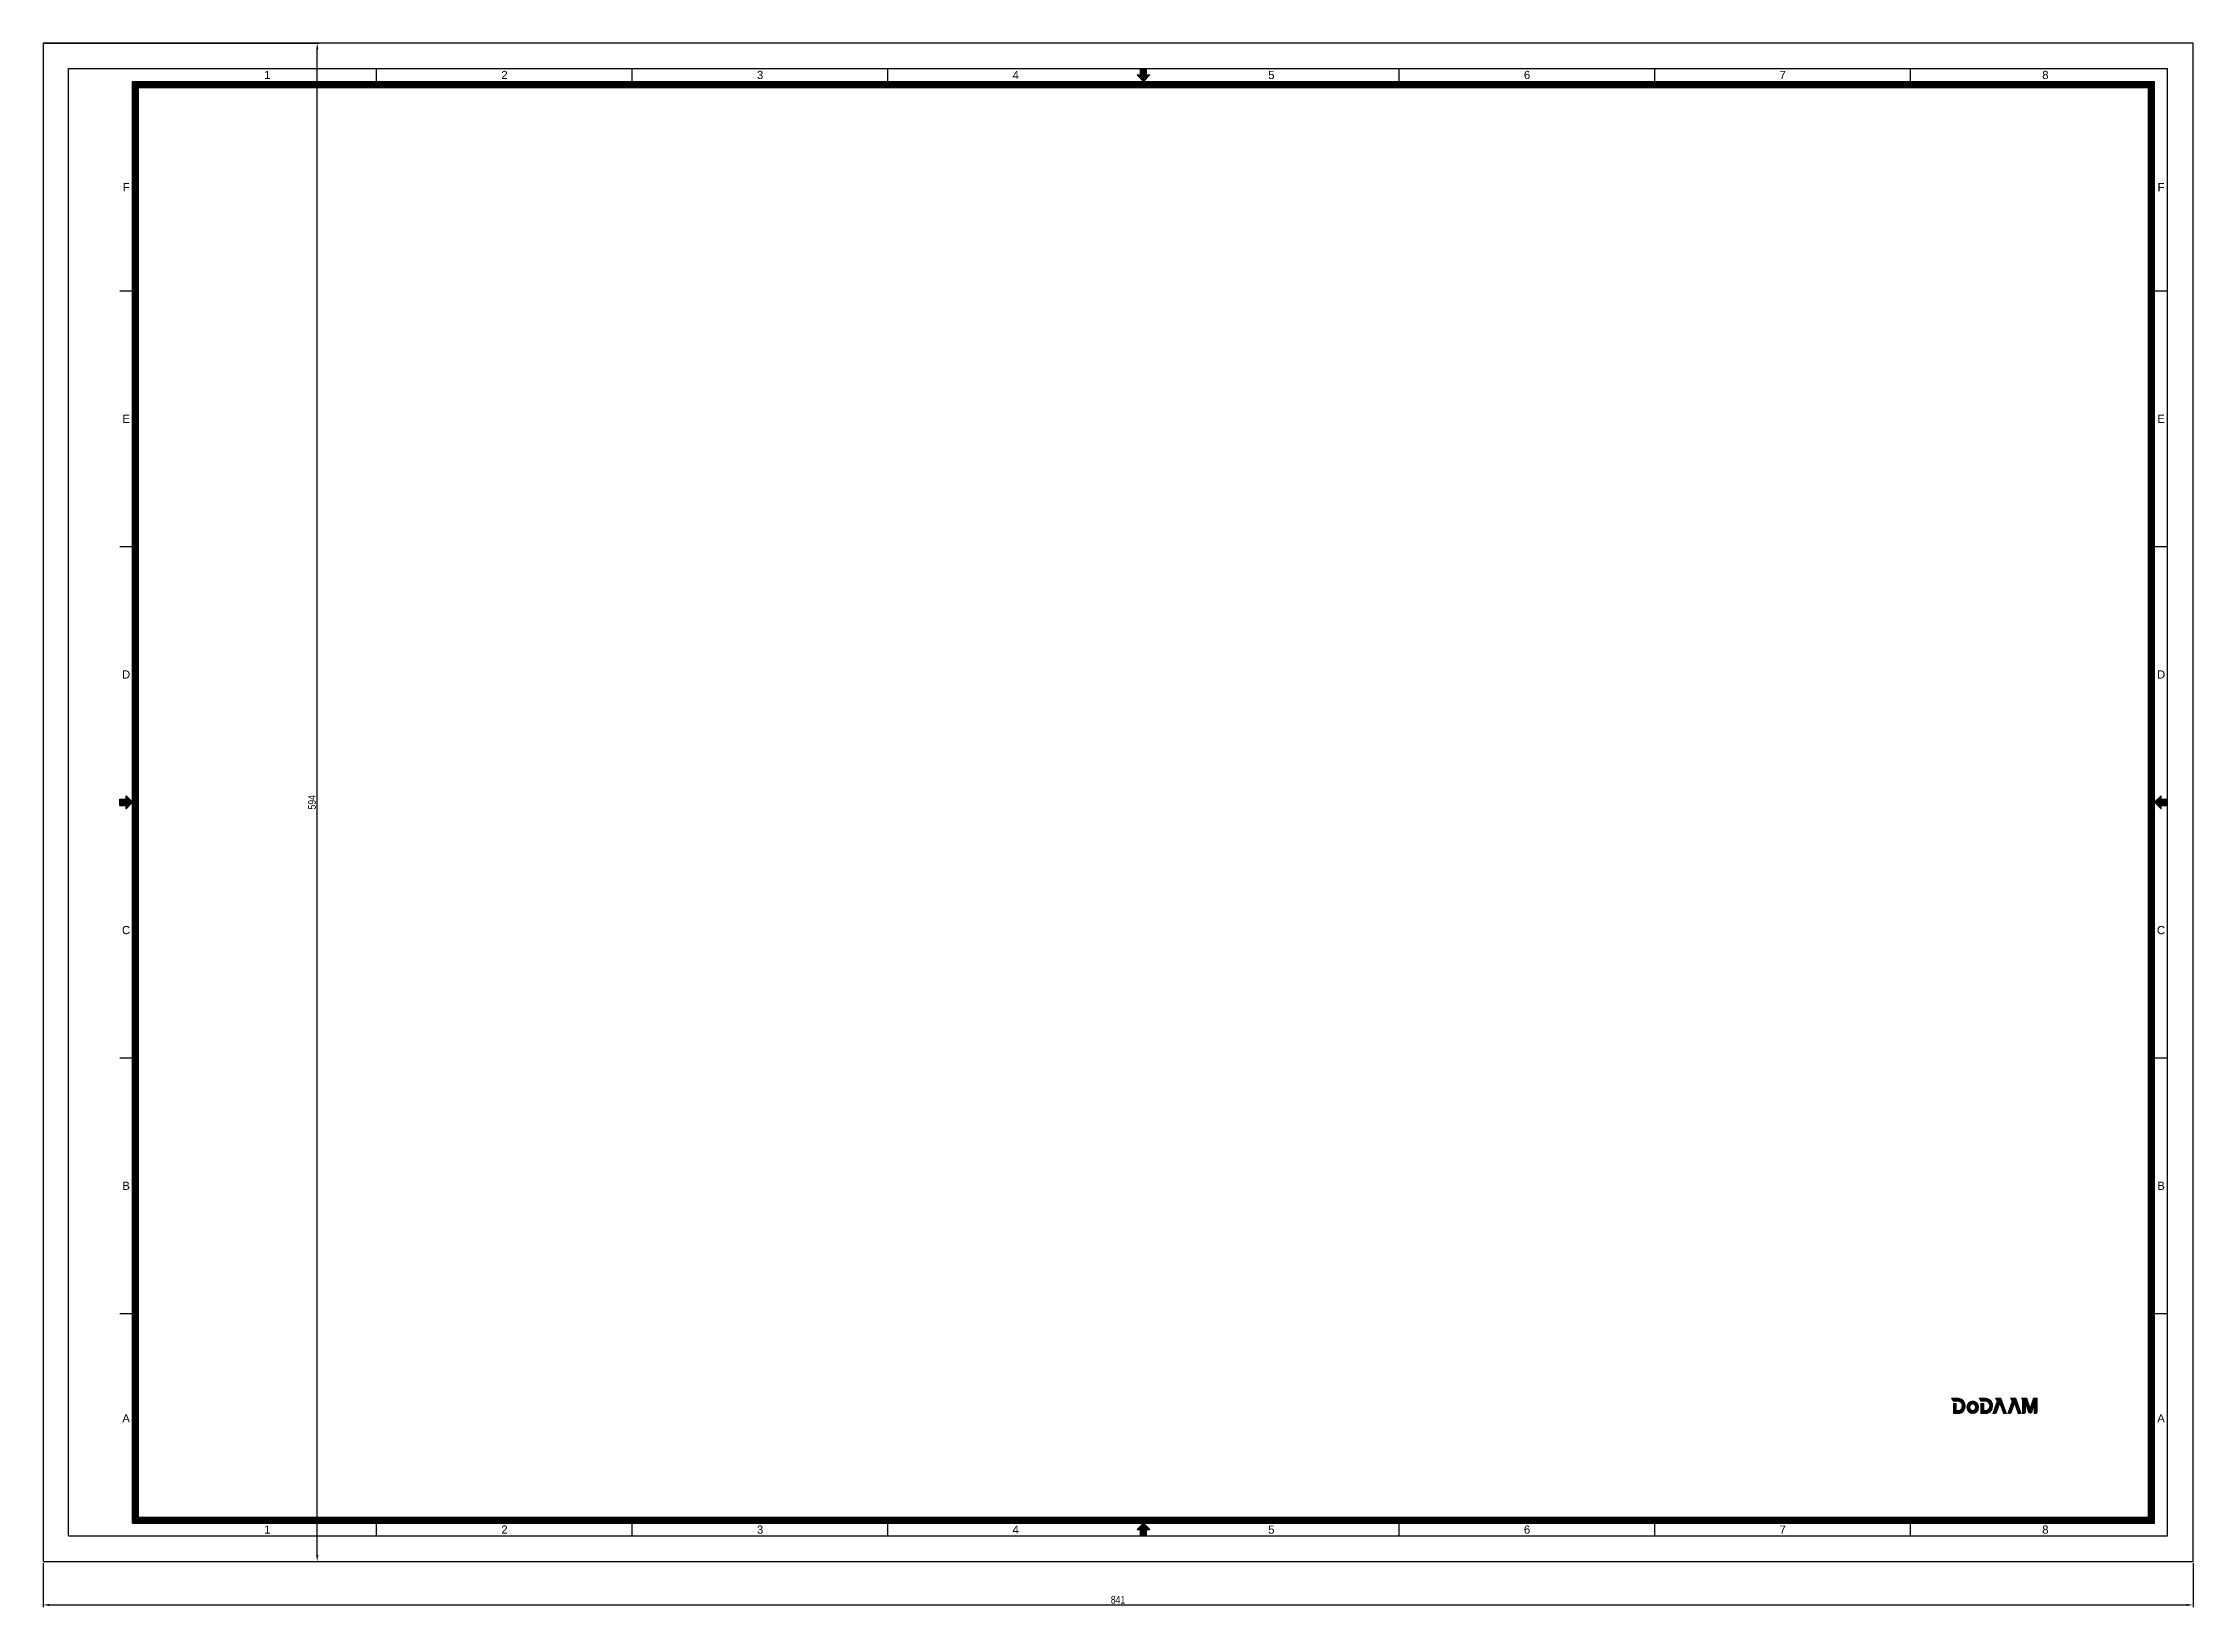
# Model space of a CAD drawing. Extents: x 0 to 3044, y -18 to 841.
# Drawn here: x 1014 to 1855, y -18 to 594 of the extents above; entities that cross this region are included whole.
import ezdxf
from ezdxf.enums import TextEntityAlignment as Align

# ---------------------------------------------------------------- set-up
doc = ezdxf.new("R2010")
doc.units = 0
doc.layers.get('0').update_dxf_attribs({"linetype": 'CONTINUOUS'})
doc.layers.get('Defpoints').update_dxf_attribs({"linetype": 'CONTINUOUS'})
doc.styles.get("Standard").update_dxf_attribs({"font": 'ARIALUNI.TTF', "width": 0.8})
doc.dimstyles.get("Standard").update_dxf_attribs({"dimtxt": 0.18, "dimasz": 0.18, "dimexe": 0.18, "dimexo": 0.0625, "dimgap": 0.09, "dimtad": 0, "dimtih": 1, "dimtoh": 1, "dimdec": 4, "dimzin": 0, "dimdsep": 46, "dimtxsty": 'Standard', "dimcen": 0.09, "dimadec": 0, "dimazin": 0, "dimtfac": 1, "dimtdec": 4, "dimtofl": 0, "dimtmove": 0, "dimatfit": 3, "dimfxl": 0, "dimtolj": 1, "dimtzin": 0, "dimarcsym": 0})

msp = doc.modelspace()

# ---------------------------------------------------------------- texts
for s, p in [('1', (1101.75, 581.5)), ('2', (1194.5, 581.5)), ('3', (1294.5, 581.5)), ('4', (1394.5, 581.5)), ('5', (1494.5, 581.5)), ('6', (1594.5, 581.5)), ('7', (1694.5, 581.5)), ('8', (1797.25, 581.5)), ('F', (1046.5, 537.6)), ('F', (1842.5, 537.6)), ('E', (1046.5, 447)), ('E', (1842.5, 447)), ('D', (1046.5, 347)), ('D', (1842.5, 347)), ('C', (1046.5, 247)), ('C', (1842.5, 247)), ('B', (1046.5, 147)), ('B', (1842.5, 147)), ('A', (1046.5, 56)), ('A', (1842.5, 56)), ('1', (1101.75, 12.5)), ('2', (1194.5, 12.5)), ('3', (1294.5, 12.5)), ('4', (1394.5, 12.5)), ('5', (1494.5, 12.5)), ('6', (1594.5, 12.5)), ('7', (1694.5, 12.5)), ('8', (1797.25, 12.5))]:
    msp.add_text(s, height=3.2).set_placement(p, align=Align.MIDDLE_CENTER)

# ---------------------------------------------------------------- blocks, each defined once
blk = doc.blocks.new('*D5')
at = {"color": 4, "lineweight": -2}
for p, q in [((1014, -0.63), (1014, -17.78)), ((1855, -0.63), (1855, -17.78)), ((1016.5, -16.98), (1852.5, -16.98))]:
    blk.add_line(p, q, dxfattribs=at)
at = {"color": 4}
for points in [[(1016.5, -16.56), (1016.5, -17.39), (1014, -16.98)], [(1852.5, -16.56), (1852.5, -17.39), (1855, -16.98)]]:
    blk.add_solid(points, dxfattribs=at)
at = {"layer": 'Defpoints', "color": 0}
for p in [(1014, 0), (1855, 0), (1855, -16.98)]:
    blk.add_point(p, dxfattribs=at)
at = {"color": 4, "insert": (1434.5, -14.94), "char_height": 3, "attachment_point": 5}
blk.add_mtext('841', dxfattribs=at)
blk = doc.blocks.new('*D9')
at = {"color": 4, "lineweight": -2}
for p, q in [((1014.62, 594), (1122.06, 594)), ((1121.26, 2.5), (1121.26, 591.5)), ((1014.62, 0), (1122.06, 0))]:
    blk.add_line(p, q, dxfattribs=at)
at = {"color": 4}
for points in [[(1120.85, 591.5), (1121.68, 591.5), (1121.26, 594)], [(1120.85, 2.5), (1121.68, 2.5), (1121.26, 0)]]:
    blk.add_solid(points, dxfattribs=at)
at = {"layer": 'Defpoints', "color": 0}
for p in [(1014, 594), (1121.26, 594), (1014, 0)]:
    blk.add_point(p, dxfattribs=at)
at = {"color": 4, "insert": (1119.23, 297), "char_height": 3, "attachment_point": 5, "rotation": 90}
blk.add_mtext('594', dxfattribs=at)

# ---------------------------------------------------------------- dimensions: what is measured, and where the dimension line sits
dim = msp.add_linear_dim(base=(1121.26, 594), p1=(1014, 0), p2=(1014, 594), angle=90, dimstyle='Standard', override={"dimtxt": 3, "dimasz": 2.5, "dimexe": 0.8, "dimexo": 0.625, "dimgap": 0.5, "dimtad": 1, "dimtih": 0, "dimtoh": 0, "dimdec": 1, "dimzin": 8, "dimcen": 2.5, "dimclrd": 4, "dimclre": 4, "dimclrt": 4, "dimtdec": 1, "dimtofl": 1, "dimatfit": 0, "dimtolj": 0, "dimtzin": 8})
dim.commit()
dim.dimension.update_dxf_attribs({"geometry": '*D9', "text_midpoint": (1119.23, 297)})
dim = msp.add_linear_dim(base=(1855, -16.98), p1=(1014, 0), p2=(1855, 0), dimstyle='Standard', override={"dimtxt": 3, "dimasz": 2.5, "dimexe": 0.8, "dimexo": 0.625, "dimgap": 0.5, "dimtad": 1, "dimtih": 0, "dimtoh": 0, "dimdec": 1, "dimzin": 8, "dimcen": 2.5, "dimclrd": 4, "dimclre": 4, "dimclrt": 4, "dimtdec": 1, "dimtofl": 1, "dimatfit": 0, "dimtolj": 0, "dimtzin": 8})
dim.commit()
dim.dimension.update_dxf_attribs({"geometry": '*D5', "text_midpoint": (1434.5, -14.94)})

# ---------------------------------------------------------------- linework, layer by layer
for p, q in [((1024, 584), (1845, 584)), ((1024, 10), (1024, 584)), ((1144.5, 579), (1144.5, 584)), ((1244.5, 579), (1244.5, 584)), ((1344.5, 579), (1344.5, 584)), ((1442, 581.5), (1443.3, 581.5)), ((1442, 581.5), (1444.5, 579)), ((1442.1, 581.4), (1442.1, 581.5)), ((1442.3, 581.2), (1442.3, 581.5)), ((1442.5, 581), (1442.5, 581.5)), ((1442.7, 580.8), (1442.7, 581.5)), ((1442.9, 580.6), (1442.9, 581.5)), ((1443.1, 580.4), (1443.1, 581.5)), ((1443.3, 580.2), (1443.3, 584)), ((1443.5, 580), (1443.5, 584)), ((1443.7, 579.8), (1443.7, 584)), ((1443.9, 579.6), (1443.9, 584)), ((1444.1, 579.4), (1444.1, 584)), ((1444.3, 579.2), (1444.3, 584)), ((1444.5, 579), (1444.5, 584)), ((1444.5, 579), (1447, 581.5)), ((1444.7, 579.2), (1444.7, 584)), ((1444.9, 579.4), (1444.9, 584)), ((1445.1, 579.6), (1445.1, 584)), ((1445.3, 579.8), (1445.3, 584)), ((1445.5, 580), (1445.5, 584)), ((1445.7, 580.2), (1445.7, 584)), ((1445.7, 581.5), (1447, 581.5)), ((1445.9, 580.4), (1445.9, 581.5)), ((1446.1, 580.6), (1446.1, 581.5)), ((1446.3, 580.8), (1446.3, 581.5)), ((1446.5, 581), (1446.5, 581.5)), ((1446.7, 581.2), (1446.7, 581.5)), ((1446.9, 581.4), (1446.9, 581.5)), ((1544.5, 579), (1544.5, 584)), ((1644.5, 579), (1644.5, 584)), ((1744.5, 579), (1744.5, 584)), ((1845, 10), (1845, 584)), ((1049, 579), (1840, 579)), ((1049, 15), (1049, 579)), ((1049.3, 578.7), (1839.7, 578.7)), ((1049.3, 15.3), (1049.3, 578.7)), ((1049.6, 578.4), (1839.4, 578.4)), ((1049.6, 15.6), (1049.6, 578.4)), ((1049.9, 578.1), (1839.1, 578.1)), ((1049.9, 15.9), (1049.9, 578.1)), ((1050.2, 577.8), (1838.8, 577.8)), ((1050.2, 16.2), (1050.2, 577.8)), ((1050.5, 577.5), (1838.5, 577.5)), ((1050.5, 16.5), (1050.5, 577.5)), ((1050.8, 577.2), (1838.2, 577.2)), ((1050.8, 16.8), (1050.8, 577.2)), ((1051.1, 576.9), (1837.9, 576.9)), ((1051.1, 17.1), (1051.1, 576.9)), ((1051.4, 576.6), (1837.6, 576.6)), ((1051.4, 17.4), (1051.4, 576.6)), ((1837.6, 17.4), (1837.6, 576.6)), ((1837.9, 17.1), (1837.9, 576.9)), ((1838.2, 16.8), (1838.2, 577.2)), ((1838.5, 16.5), (1838.5, 577.5)), ((1838.8, 16.2), (1838.8, 577.8)), ((1839.1, 15.9), (1839.1, 578.1)), ((1839.4, 15.6), (1839.4, 578.4)), ((1839.7, 15.3), (1839.7, 578.7)), ((1840, 15), (1840, 579)), ((1044, 497), (1049, 497)), ((1840, 497), (1845, 497)), ((1044, 397), (1049, 397)), ((1840, 397), (1845, 397)), ((1044, 295.8), (1044, 298.2)), ((1044, 298.2), (1047.8, 298.2)), ((1044, 298), (1046.5, 298)), ((1044, 298), (1048, 298)), ((1044, 297.8), (1048.2, 297.8)), ((1044, 297.6), (1048.4, 297.6)), ((1044, 297.4), (1048.6, 297.4)), ((1044, 297.2), (1048.8, 297.2)), ((1044, 297), (1049, 297)), ((1044, 296.8), (1048.8, 296.8)), ((1044, 296.6), (1048.6, 296.6)), ((1044, 296.4), (1048.4, 296.4)), ((1044, 296.2), (1048.2, 296.2)), ((1044, 296), (1046.5, 296)), ((1044, 296), (1048, 296)), ((1044, 295.8), (1047.8, 295.8)), ((1046.5, 299.5), (1049, 297)), ((1046.5, 298.2), (1046.5, 299.5)), ((1046.5, 299.4), (1046.6, 299.4)), ((1046.5, 299.2), (1046.8, 299.2)), ((1046.5, 299), (1047, 299)), ((1046.5, 298.8), (1047.2, 298.8)), ((1046.5, 298.6), (1047.4, 298.6)), ((1046.5, 298.4), (1047.6, 298.4)), ((1046.5, 294.5), (1049, 297)), ((1046.5, 294.5), (1046.5, 295.8)), ((1046.5, 295.6), (1047.6, 295.6)), ((1046.5, 295.4), (1047.4, 295.4)), ((1046.5, 295.2), (1047.2, 295.2)), ((1046.5, 295), (1047, 295)), ((1046.5, 294.8), (1046.8, 294.8)), ((1046.5, 294.6), (1046.6, 294.6)), ((1840, 297), (1842.5, 299.5)), ((1840, 297), (1842.5, 294.5)), ((1840, 297), (1845, 297)), ((1840.2, 297.2), (1845, 297.2)), ((1840.2, 296.8), (1845, 296.8)), ((1840.4, 297.4), (1845, 297.4)), ((1840.4, 296.6), (1845, 296.6)), ((1840.6, 297.6), (1845, 297.6)), ((1840.6, 296.4), (1845, 296.4)), ((1840.8, 297.8), (1845, 297.8)), ((1840.8, 296.2), (1845, 296.2)), ((1841, 298), (1845, 298)), ((1841, 296), (1845, 296)), ((1841.2, 298.2), (1845, 298.2)), ((1841.2, 295.8), (1845, 295.8)), ((1841.4, 298.4), (1842.5, 298.4)), ((1841.4, 295.6), (1842.5, 295.6)), ((1841.6, 298.6), (1842.5, 298.6)), ((1841.6, 295.4), (1842.5, 295.4)), ((1841.8, 298.8), (1842.5, 298.8)), ((1841.8, 295.2), (1842.5, 295.2)), ((1842, 299), (1842.5, 299)), ((1842, 295), (1842.5, 295)), ((1842.2, 299.2), (1842.5, 299.2)), ((1842.2, 294.8), (1842.5, 294.8)), ((1842.4, 299.4), (1842.5, 299.4)), ((1842.4, 294.6), (1842.5, 294.6)), ((1842.5, 298.2), (1842.5, 299.5)), ((1842.5, 294.5), (1842.5, 295.8)), ((1044, 197), (1049, 197)), ((1840, 197), (1845, 197)), ((1044, 97), (1049, 97)), ((1840, 97), (1845, 97)), ((1051.1, 17.1), (1837.9, 17.1)), ((1051.4, 17.4), (1837.6, 17.4)), ((1024, 10), (1845, 10)), ((1049, 15), (1840, 15)), ((1049.3, 15.3), (1839.7, 15.3)), ((1049.6, 15.6), (1839.4, 15.6)), ((1049.9, 15.9), (1839.1, 15.9)), ((1050.2, 16.2), (1838.8, 16.2)), ((1050.5, 16.5), (1838.5, 16.5)), ((1050.8, 16.8), (1838.2, 16.8)), ((1144.5, 10), (1144.5, 15)), ((1244.5, 10), (1244.5, 15)), ((1344.5, 10), (1344.5, 15)), ((1442, 12.5), (1444.5, 15)), ((1442, 12.5), (1443.5, 12.5)), ((1442.1, 12.5), (1442.1, 12.6)), ((1442.3, 12.5), (1442.3, 12.8)), ((1442.5, 12.5), (1442.5, 13)), ((1442.7, 12.5), (1442.7, 13.2)), ((1442.9, 12.5), (1442.9, 13.4)), ((1443.1, 12.5), (1443.1, 13.6)), ((1443.3, 10), (1443.3, 13.8)), ((1443.5, 10), (1443.5, 14)), ((1443.7, 10), (1443.7, 14.2)), ((1443.9, 10), (1443.9, 14.4)), ((1444.1, 10), (1444.1, 14.6)), ((1444.3, 10), (1444.3, 14.8)), ((1444.5, 15), (1447, 12.5)), ((1444.5, 10), (1444.5, 15)), ((1444.7, 10), (1444.7, 14.8)), ((1444.9, 10), (1444.9, 14.6)), ((1445.1, 10), (1445.1, 14.4)), ((1445.3, 10), (1445.3, 14.2)), ((1445.5, 10), (1445.5, 14)), ((1445.5, 12.5), (1447, 12.5)), ((1445.7, 10), (1445.7, 13.8)), ((1445.9, 12.5), (1445.9, 13.6)), ((1446.1, 12.5), (1446.1, 13.4)), ((1446.3, 12.5), (1446.3, 13.2)), ((1446.5, 12.5), (1446.5, 13)), ((1446.7, 12.5), (1446.7, 12.8)), ((1446.9, 12.5), (1446.9, 12.6)), ((1544.5, 10), (1544.5, 15)), ((1644.5, 10), (1644.5, 15)), ((1744.5, 10), (1744.5, 15))]:
    msp.add_line(p, q)
at = {"color": 7, "linetype": 'Continuous', "lineweight": 9}
for p, q in [((1760.59, 63.89), (1763.11, 63.89)), ((1761.27, 62.74), (1760.59, 63.89)), ((1760.66, 63.77), (1760.78, 63.89)), ((1760.83, 63.49), (1761.23, 63.89)), ((1761, 63.21), (1761.67, 63.89)), ((1761.16, 62.93), (1762.12, 63.89)), ((1761.27, 62.74), (1763.11, 62.74)), ((1761.27, 61.69), (1761.38, 61.8)), ((1761.27, 61.24), (1761.83, 61.8)), ((1761.27, 60.79), (1762.28, 61.8)), ((1761.27, 57.89), (1761.27, 61.8)), ((1761.27, 61.8), (1762.42, 61.8)), ((1761.27, 60.34), (1762.42, 61.49)), ((1761.27, 59.89), (1762.42, 61.04)), ((1761.27, 59.45), (1762.42, 60.59)), ((1761.27, 59), (1762.42, 60.15)), ((1761.27, 58.55), (1762.42, 59.7)), ((1761.27, 58.1), (1762.42, 59.25)), ((1761.42, 62.74), (1762.57, 63.89)), ((1761.51, 57.89), (1762.66, 59.04)), ((1761.87, 62.74), (1763.02, 63.89)), ((1761.96, 57.89), (1763.11, 59.04)), ((1762.32, 62.74), (1763.45, 63.87)), ((1762.41, 57.89), (1763.67, 59.15)), ((1762.42, 61.8), (1762.42, 59.04)), ((1762.42, 59.04), (1763.1, 59.04)), ((1762.77, 62.74), (1763.82, 63.79)), ((1762.86, 57.89), (1765.87, 60.9)), ((1763.21, 62.73), (1764.15, 63.67)), ((1763.32, 57.9), (1765.84, 60.42)), ((1763.59, 62.66), (1764.45, 63.52)), ((1763.87, 58), (1765.7, 59.83)), ((1763.9, 62.52), (1764.72, 63.34)), ((1764.15, 62.32), (1764.96, 63.14)), ((1764.36, 62.08), (1765.18, 62.9)), ((1764.52, 61.8), (1765.37, 62.64)), ((1764.53, 60.01), (1765.84, 61.32)), ((1764.64, 61.47), (1765.53, 62.35)), ((1764.71, 61.09), (1765.67, 62.04)), ((1764.71, 60.64), (1765.77, 61.7)), ((1766.59, 60.28), (1769.11, 62.79)), ((1766.62, 60.75), (1768.67, 62.8)), ((1766.64, 59.87), (1769.47, 62.71)), ((1766.73, 59.51), (1767.75, 60.54)), ((1766.8, 61.38), (1768.08, 62.66)), ((1766.86, 59.19), (1767.76, 60.1)), ((1767.02, 58.91), (1767.86, 59.75)), ((1767.21, 58.65), (1768.03, 59.47)), ((1767.44, 58.43), (1768.25, 59.24)), ((1767.69, 58.23), (1768.55, 59.09)), ((1767.98, 58.07), (1768.95, 59.05)), ((1768.31, 57.96), (1771.06, 60.7)), ((1768.7, 57.89), (1771.08, 60.27)), ((1768.87, 61.66), (1769.79, 62.57)), ((1769.17, 57.92), (1771.02, 59.76)), ((1769.23, 61.57), (1770.07, 62.4)), ((1769.5, 61.39), (1770.31, 62.2)), ((1769.71, 61.14), (1770.53, 61.97)), ((1769.85, 60.84), (1770.71, 61.7)), ((1769.87, 58.16), (1770.73, 59.03)), ((1769.89, 59.98), (1770.98, 61.07)), ((1769.93, 60.47), (1770.87, 61.4)), ((1771.35, 63.89), (1773.86, 63.89)), ((1772.03, 62.74), (1771.35, 63.89)), ((1771.43, 63.76), (1771.55, 63.89)), ((1771.59, 63.48), (1772, 63.89)), ((1771.76, 63.2), (1772.45, 63.89)), ((1771.93, 62.91), (1772.9, 63.89)), ((1772.03, 62.74), (1773.86, 62.74)), ((1772.03, 61.67), (1772.16, 61.8)), ((1772.03, 61.22), (1772.61, 61.8)), ((1772.03, 60.77), (1773.06, 61.8)), ((1772.03, 57.89), (1772.03, 61.8)), ((1772.03, 61.8), (1773.18, 61.8)), ((1772.03, 60.32), (1773.18, 61.47)), ((1772.03, 59.87), (1773.18, 61.02)), ((1772.03, 59.43), (1773.18, 60.58)), ((1772.03, 58.98), (1773.18, 60.13)), ((1772.03, 58.53), (1773.18, 59.68)), ((1772.03, 58.08), (1773.18, 59.23)), ((1772.2, 62.74), (1773.35, 63.89)), ((1772.29, 57.89), (1773.44, 59.04)), ((1772.65, 62.74), (1773.8, 63.89)), ((1772.74, 57.89), (1773.89, 59.04)), ((1773.1, 62.74), (1774.22, 63.86)), ((1773.18, 61.8), (1773.18, 59.04)), ((1773.18, 59.04), (1773.86, 59.04)), ((1773.19, 57.89), (1774.46, 59.16)), ((1773.55, 62.74), (1774.59, 63.79)), ((1773.63, 57.89), (1776.63, 60.88)), ((1773.99, 62.73), (1774.93, 63.67)), ((1774.09, 57.9), (1776.59, 60.4)), ((1774.36, 62.66), (1775.22, 63.52)), ((1774.65, 58.01), (1776.44, 59.8)), ((1774.67, 62.51), (1775.49, 63.34)), ((1774.92, 62.31), (1775.73, 63.13)), ((1775.12, 62.07), (1775.95, 62.89)), ((1775.27, 59.98), (1776.6, 61.31)), ((1775.29, 61.78), (1776.13, 62.63)), ((1775.4, 61.45), (1776.29, 62.34)), ((1775.46, 60.61), (1776.53, 61.68)), ((1775.47, 61.07), (1776.43, 62.03)), ((1776.7, 57.89), (1778.46, 62.74)), ((1776.78, 57.89), (1778.58, 59.69)), ((1776.92, 58.48), (1778.83, 60.39)), ((1777.17, 59.18), (1779.09, 61.1)), ((1777.23, 57.89), (1778.32, 58.99)), ((1777.43, 59.88), (1779.34, 61.8)), ((1777.68, 60.59), (1780.17, 63.08)), ((1778.46, 62.74), (1777.78, 63.89)), ((1779.87, 63.89), (1777.78, 63.89)), ((1777.8, 63.85), (1777.84, 63.89)), ((1777.94, 61.29), (1780.05, 63.4)), ((1777.97, 63.57), (1778.29, 63.89)), ((1778.09, 58.33), (1779.38, 61.89)), ((1778.14, 63.29), (1778.74, 63.89)), ((1778.19, 62), (1779.93, 63.73)), ((1778.3, 63.01), (1779.19, 63.89)), ((1778.45, 62.7), (1779.63, 63.89)), ((1780.82, 57.89), (1779.38, 61.89)), ((1779.39, 61.85), (1780.29, 62.75)), ((1779.51, 61.52), (1780.41, 62.42)), ((1779.63, 61.19), (1780.53, 62.09)), ((1779.75, 60.86), (1780.65, 61.76)), ((1782.05, 57.89), (1779.87, 63.89)), ((1779.87, 60.53), (1780.77, 61.43)), ((1779.99, 60.2), (1780.89, 61.1)), ((1780.11, 59.87), (1781, 60.77)), ((1780.23, 59.54), (1781.12, 60.44)), ((1780.35, 59.21), (1781.24, 60.11)), ((1780.47, 58.88), (1781.36, 59.78)), ((1780.58, 58.55), (1781.48, 59.45)), ((1780.7, 58.22), (1781.6, 59.12)), ((1782.51, 57.89), (1784.26, 62.74)), ((1782.62, 57.89), (1784.36, 59.64)), ((1782.7, 58.42), (1784.62, 60.34)), ((1782.96, 59.13), (1784.87, 61.04)), ((1783.06, 57.89), (1784.11, 58.93)), ((1783.21, 59.83), (1785.13, 61.75)), ((1783.47, 60.54), (1785.98, 63.05)), ((1784.26, 62.74), (1783.59, 63.89)), ((1785.68, 63.89), (1783.59, 63.89)), ((1783.62, 63.83), (1783.68, 63.89)), ((1783.72, 61.24), (1785.86, 63.38)), ((1783.79, 63.55), (1784.13, 63.89)), ((1783.89, 58.33), (1785.18, 61.89)), ((1783.95, 63.27), (1784.57, 63.89)), ((1783.98, 61.94), (1785.74, 63.71)), ((1784.12, 62.98), (1785.02, 63.89)), ((1784.23, 62.65), (1785.47, 63.89)), ((1786.63, 57.89), (1785.18, 61.89)), ((1785.2, 61.82), (1786.1, 62.72)), ((1785.32, 61.49), (1786.22, 62.39)), ((1785.44, 61.16), (1786.34, 62.06)), ((1785.56, 60.83), (1786.46, 61.73)), ((1787.85, 57.89), (1785.68, 63.89)), ((1785.68, 60.5), (1786.58, 61.4)), ((1785.8, 60.18), (1786.7, 61.07)), ((1785.92, 59.85), (1786.82, 60.74)), ((1786.04, 59.52), (1786.94, 60.41)), ((1786.16, 59.19), (1787.06, 60.08)), ((1786.28, 58.86), (1787.18, 59.75)), ((1786.4, 58.53), (1787.29, 59.42)), ((1786.52, 58.2), (1787.41, 59.09)), ((1787.91, 63.89), (1790.04, 63.89)), ((1788.34, 63.17), (1787.91, 63.89)), ((1788.01, 63.73), (1788.17, 63.89)), ((1788.17, 63.45), (1788.62, 63.89)), ((1788.34, 63.16), (1789.06, 63.89)), ((1788.34, 62.71), (1789.51, 63.89)), ((1788.34, 62.26), (1789.96, 63.89)), ((1788.34, 61.82), (1790.13, 63.61)), ((1788.34, 61.37), (1790.24, 63.27)), ((1788.34, 57.89), (1788.34, 63.17)), ((1788.34, 60.92), (1790.35, 62.93)), ((1788.34, 60.47), (1789.49, 61.62)), ((1788.34, 60.02), (1789.49, 61.17)), ((1788.34, 59.57), (1789.49, 60.72)), ((1788.34, 59.12), (1789.49, 60.27)), ((1788.34, 58.67), (1789.49, 59.82)), ((1788.34, 58.22), (1789.49, 59.37)), ((1788.45, 57.89), (1789.49, 58.92)), ((1789.49, 58.56), (1789.49, 62.05)), ((1789.49, 62.05), (1790.67, 58.45)), ((1789.59, 61.72), (1790.46, 62.59)), ((1789.71, 61.39), (1790.57, 62.25)), ((1789.82, 61.05), (1790.69, 61.92)), ((1789.93, 60.71), (1790.8, 61.58)), ((1790.04, 63.89), (1791.3, 60.03)), ((1790.04, 60.37), (1790.91, 61.24)), ((1790.15, 60.03), (1791.02, 60.9)), ((1790.26, 59.7), (1791.13, 60.56)), ((1790.37, 59.36), (1791.24, 60.23)), ((1790.48, 59.02), (1794.04, 62.58)), ((1790.59, 58.68), (1792.71, 60.8)), ((1790.71, 58.35), (1792.49, 60.13)), ((1790.92, 58.11), (1792.27, 59.46)), ((1792.57, 63.89), (1791.3, 60.03)), ((1791.43, 60.42), (1794.04, 63.03)), ((1791.65, 61.08), (1794.04, 63.48)), ((1791.87, 61.75), (1794, 63.89)), ((1792.89, 61.36), (1791.94, 58.45)), ((1792.09, 62.42), (1793.55, 63.89)), ((1792.31, 63.09), (1793.11, 63.89)), ((1792.53, 63.76), (1792.66, 63.89)), ((1792.57, 63.89), (1794.04, 63.89)), ((1792.89, 60.98), (1794.04, 62.13)), ((1792.89, 60.53), (1794.04, 61.68)), ((1792.89, 61.36), (1792.89, 57.89)), ((1792.89, 60.08), (1794.04, 61.23)), ((1792.89, 59.64), (1794.04, 60.79)), ((1792.89, 59.19), (1794.04, 60.34)), ((1792.89, 58.74), (1794.04, 59.89)), ((1792.89, 58.29), (1794.04, 59.44)), ((1792.94, 57.89), (1794.04, 58.99)), ((1794.04, 63.89), (1794.04, 58.56)), ((1761.27, 57.89), (1763.1, 57.89)), ((1764.89, 58.57), (1765.09, 58.77)), ((1772.03, 57.89), (1773.86, 57.89)), ((1776.7, 57.89), (1777.46, 57.89)), ((1777.74, 57.95), (1778.07, 58.28)), ((1780.82, 57.89), (1781.72, 58.79)), ((1780.82, 57.89), (1782.05, 57.89)), ((1781.27, 57.89), (1781.84, 58.46)), ((1781.72, 57.89), (1781.96, 58.13)), ((1782.51, 57.89), (1783.26, 57.89)), ((1783.61, 57.99), (1783.83, 58.21)), ((1786.63, 57.89), (1787.85, 57.89)), ((1786.66, 57.89), (1787.53, 58.77)), ((1787.11, 57.89), (1787.65, 58.44)), ((1787.55, 57.89), (1787.77, 58.11)), ((1788.34, 57.89), (1788.82, 57.89)), ((1788.91, 57.89), (1789.48, 58.47)), ((1791.26, 58), (1792.05, 58.79)), ((1792.89, 57.89), (1793.38, 57.89)), ((1793.39, 57.89), (1794.04, 58.54))]:
    msp.add_line(p, q, dxfattribs=at)
msp.add_lwpolyline([(1014, 0), (1855, 0), (1855, 594), (1014, 594)], close=True)
for centre, radius, start, end in [((1763.1, 60.56), 1.52, 270, 327.60422), ((1763.1, 60.56), 2.67, 270, 327.60422), ((1763.11, 61.21), 2.67, 31.66845, 90), ((1763.11, 61.21), 1.52, 31.66845, 90), ((1762.58, 60.89), 2.14, 327.60422, 31.66845), ((1762.58, 60.89), 3.29, 327.60422, 31.66845), ((1773.86, 61.21), 2.67, 31.66845, 90), ((1773.86, 61.21), 1.52, 31.66845, 90), ((1773.86, 60.56), 1.52, 270, 327.60422), ((1773.86, 60.56), 2.67, 270, 327.60422), ((1773.34, 60.89), 2.14, 327.60422, 31.66845), ((1773.34, 60.89), 3.29, 327.60422, 31.66845), ((1777.46, 58.56), 0.668, 270, 340.09542), ((1783.26, 58.56), 0.668, 270, 340.09542), ((1788.82, 58.56), 0.668, 270, 0), ((1791.3, 58.66), 0.668, 198.18425, 341.81575), ((1793.38, 58.56), 0.668, 270, 0)]:
    msp.add_arc(centre, radius, start, end, dxfattribs=at)
msp.add_ellipse((1768.84, 60.35), major_axis=(0, -2.46), ratio=0.913043, dxfattribs=at)
msp.add_open_spline([(1768.84, 59.04), (1768.97, 59.04), (1769.1, 59.07), (1769.35, 59.18), (1769.47, 59.27), (1769.69, 59.5), (1769.78, 59.65), (1769.9, 59.98), (1769.93, 60.17), (1769.93, 60.54), (1769.9, 60.72), (1769.77, 61.05), (1769.68, 61.2), (1769.46, 61.43), (1769.34, 61.52), (1769.09, 61.63), (1768.96, 61.66), (1768.7, 61.66), (1768.57, 61.63), (1768.32, 61.51), (1768.2, 61.42), (1767.98, 61.18), (1767.89, 61.04), (1767.77, 60.7), (1767.74, 60.52), (1767.74, 60.15), (1767.78, 59.96), (1767.91, 59.63), (1768, 59.49), (1768.22, 59.26), (1768.34, 59.17), (1768.59, 59.06), (1768.71, 59.04), (1768.84, 59.04)], degree=3, knots=[0, 0, 0, 0, 0.393716, 0.393716, 0.787432, 0.787432, 1.181149, 1.181149, 1.574865, 1.574865, 1.968581, 1.968581, 2.362297, 2.362297, 2.756014, 2.756014, 3.14973, 3.14973, 3.543446, 3.543446, 3.937162, 3.937162, 4.330878, 4.330878, 4.724595, 4.724595, 5.118311, 5.118311, 5.512027, 5.512027, 5.905743, 5.905743, 6.283185, 6.283185, 6.283185, 6.283185], dxfattribs=at)

msp.set_redraw_order([(e.dxf.handle, doc.entitydb.next_handle()) for e in msp.query("TEXT MTEXT ATTDEF DIMENSION ARC_DIMENSION")])  # texts and dimensions are drawn at this point

doc.saveas('drawing.dxf')
